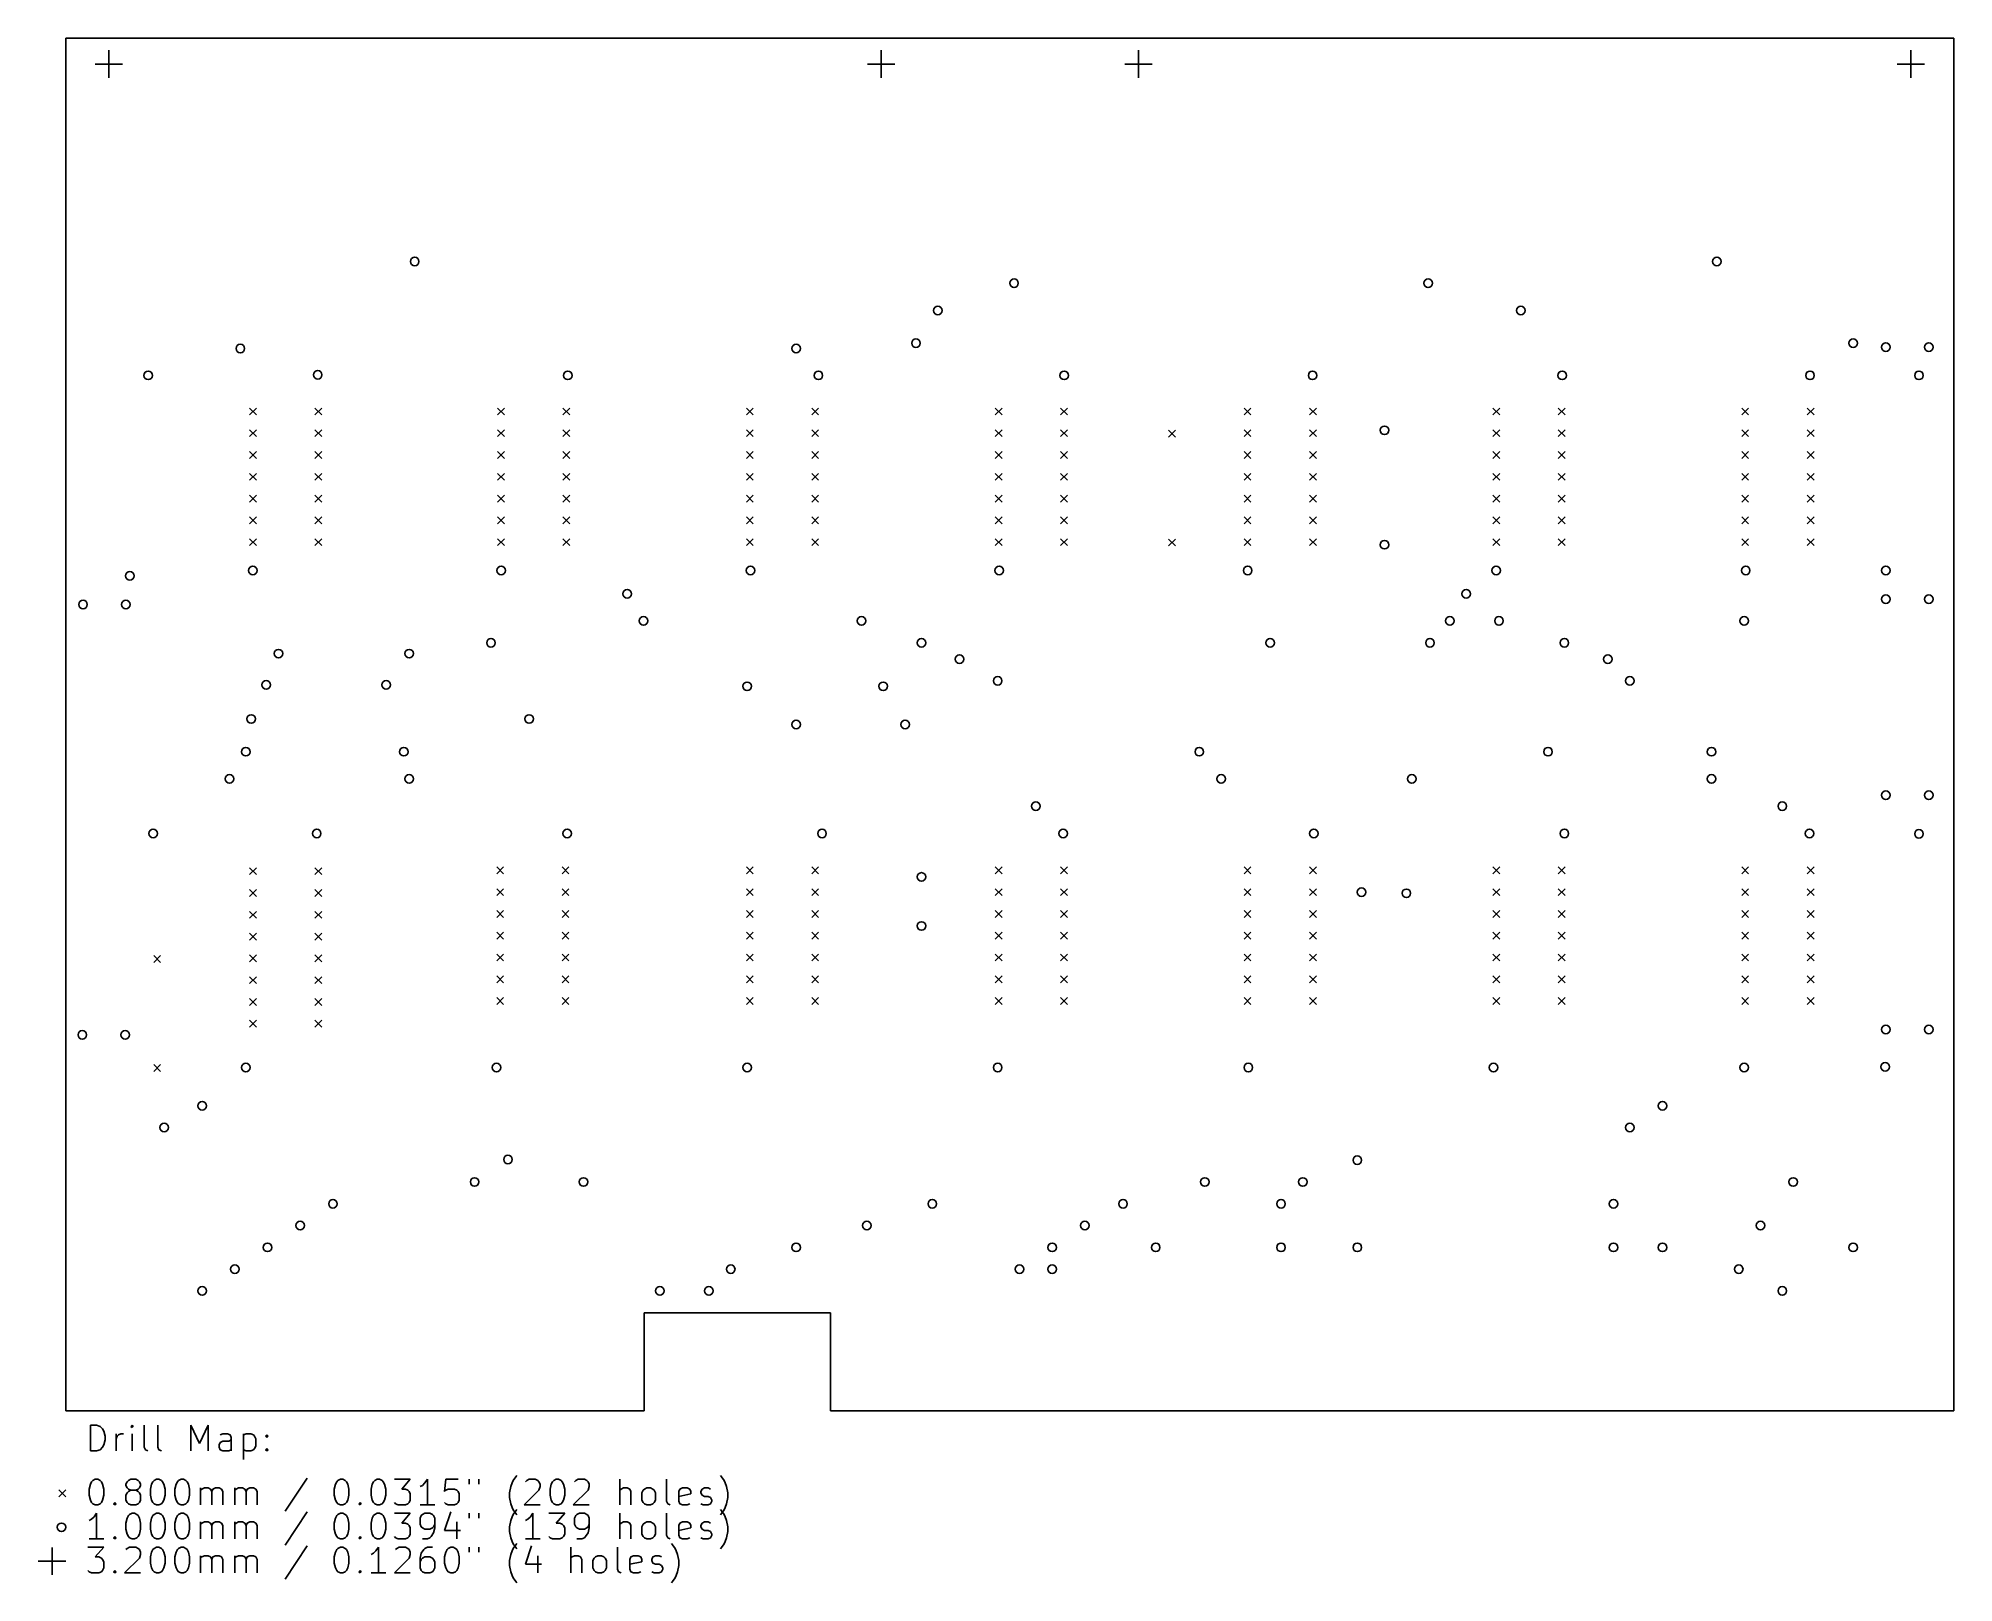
# Model space of a CAD drawing. Extents: x 1.84 to 10.63, y -10.63 to -3.54.
import ezdxf

# ---------------------------------------------------------------- set-up
doc = ezdxf.new("R2010")
doc.units = 0
doc.header["$MEASUREMENT"] = 0
doc.layers.add('BLACK', color=7, linetype='CONTINUOUS')

msp = doc.modelspace()

# ---------------------------------------------------------------- linework, layer by layer
at = {"layer": 'BLACK', "linetype": 'CONTINUOUS'}
for p, q in [((1.9685, -3.54331), (1.9685, -9.84252)), ((10.4331, -3.54331), (1.9685, -3.54331)), ((2.16535, -3.59843), (2.16535, -3.72441)), ((5.70866, -3.59843), (5.70866, -3.72441)), ((6.88976, -3.59843), (6.88976, -3.72441)), ((10.4331, -3.54331), (10.6299, -3.54331)), ((10.4331, -3.59843), (10.4331, -3.72441)), ((10.6299, -3.54331), (10.6299, -9.84252)), ((2.10236, -3.66142), (2.22835, -3.66142)), ((5.64567, -3.66142), (5.77165, -3.66142)), ((6.82677, -3.66142), (6.95276, -3.66142)), ((10.3701, -3.66142), (10.4961, -3.66142)), ((2.81102, -5.24016), (2.84252, -5.27165)), ((2.84252, -5.24016), (2.81102, -5.27165)), ((3.11102, -5.24016), (3.14252, -5.27165)), ((3.14252, -5.24016), (3.11102, -5.27165)), ((3.94882, -5.24016), (3.98031, -5.27165)), ((3.98031, -5.24016), (3.94882, -5.27165)), ((4.24882, -5.24016), (4.28031, -5.27165)), ((4.28031, -5.24016), (4.24882, -5.27165)), ((5.09055, -5.24016), (5.12205, -5.27165)), ((5.12205, -5.24016), (5.09055, -5.27165)), ((5.39055, -5.24016), (5.42205, -5.27165)), ((5.42205, -5.24016), (5.39055, -5.27165)), ((6.23228, -5.24016), (6.26378, -5.27165)), ((6.26378, -5.24016), (6.23228, -5.27165)), ((6.53228, -5.24016), (6.56378, -5.27165)), ((6.56378, -5.24016), (6.53228, -5.27165)), ((7.37402, -5.24016), (7.40551, -5.27165)), ((7.40551, -5.24016), (7.37402, -5.27165)), ((7.67402, -5.24016), (7.70551, -5.27165)), ((7.70551, -5.24016), (7.67402, -5.27165)), ((8.51575, -5.24016), (8.54724, -5.27165)), ((8.54724, -5.24016), (8.51575, -5.27165)), ((8.81575, -5.24016), (8.84724, -5.27165)), ((8.84724, -5.24016), (8.81575, -5.27165)), ((9.65748, -5.24016), (9.68898, -5.27165)), ((9.68898, -5.24016), (9.65748, -5.27165)), ((9.95748, -5.24016), (9.98898, -5.27165)), ((9.98898, -5.24016), (9.95748, -5.27165)), ((2.81102, -5.34016), (2.84252, -5.37165)), ((2.84252, -5.34016), (2.81102, -5.37165)), ((3.11102, -5.34016), (3.14252, -5.37165)), ((3.14252, -5.34016), (3.11102, -5.37165)), ((3.94882, -5.34016), (3.98031, -5.37165)), ((3.98031, -5.34016), (3.94882, -5.37165)), ((4.24882, -5.34016), (4.28031, -5.37165)), ((4.28031, -5.34016), (4.24882, -5.37165)), ((5.09055, -5.34016), (5.12205, -5.37165)), ((5.12205, -5.34016), (5.09055, -5.37165)), ((5.39055, -5.34016), (5.42205, -5.37165)), ((5.42205, -5.34016), (5.39055, -5.37165)), ((6.23228, -5.34016), (6.26378, -5.37165)), ((6.26378, -5.34016), (6.23228, -5.37165)), ((6.53228, -5.34016), (6.56378, -5.37165)), ((6.56378, -5.34016), (6.53228, -5.37165)), ((7.02776, -5.34177), (7.05925, -5.37327)), ((7.05925, -5.34177), (7.02776, -5.37327)), ((7.37402, -5.34016), (7.40551, -5.37165)), ((7.40551, -5.34016), (7.37402, -5.37165)), ((7.67402, -5.34016), (7.70551, -5.37165)), ((7.70551, -5.34016), (7.67402, -5.37165)), ((8.51575, -5.34016), (8.54724, -5.37165)), ((8.54724, -5.34016), (8.51575, -5.37165)), ((8.81575, -5.34016), (8.84724, -5.37165)), ((8.84724, -5.34016), (8.81575, -5.37165)), ((9.65748, -5.34016), (9.68898, -5.37165)), ((9.68898, -5.34016), (9.65748, -5.37165)), ((9.95748, -5.34016), (9.98898, -5.37165)), ((9.98898, -5.34016), (9.95748, -5.37165)), ((2.81102, -5.44016), (2.84252, -5.47165)), ((2.84252, -5.44016), (2.81102, -5.47165)), ((3.11102, -5.44016), (3.14252, -5.47165)), ((3.14252, -5.44016), (3.11102, -5.47165)), ((3.94882, -5.44016), (3.98031, -5.47165)), ((3.98031, -5.44016), (3.94882, -5.47165)), ((4.24882, -5.44016), (4.28031, -5.47165)), ((4.28031, -5.44016), (4.24882, -5.47165)), ((5.09055, -5.44016), (5.12205, -5.47165)), ((5.12205, -5.44016), (5.09055, -5.47165)), ((5.39055, -5.44016), (5.42205, -5.47165)), ((5.42205, -5.44016), (5.39055, -5.47165)), ((6.23228, -5.44016), (6.26378, -5.47165)), ((6.26378, -5.44016), (6.23228, -5.47165)), ((6.53228, -5.44016), (6.56378, -5.47165)), ((6.56378, -5.44016), (6.53228, -5.47165)), ((7.37402, -5.44016), (7.40551, -5.47165)), ((7.40551, -5.44016), (7.37402, -5.47165)), ((7.67402, -5.44016), (7.70551, -5.47165)), ((7.70551, -5.44016), (7.67402, -5.47165)), ((8.51575, -5.44016), (8.54724, -5.47165)), ((8.54724, -5.44016), (8.51575, -5.47165)), ((8.81575, -5.44016), (8.84724, -5.47165)), ((8.84724, -5.44016), (8.81575, -5.47165)), ((9.65748, -5.44016), (9.68898, -5.47165)), ((9.68898, -5.44016), (9.65748, -5.47165)), ((9.95748, -5.44016), (9.98898, -5.47165)), ((9.98898, -5.44016), (9.95748, -5.47165)), ((2.81102, -5.54016), (2.84252, -5.57165)), ((2.84252, -5.54016), (2.81102, -5.57165)), ((3.11102, -5.54016), (3.14252, -5.57165)), ((3.14252, -5.54016), (3.11102, -5.57165)), ((3.94882, -5.54016), (3.98031, -5.57165)), ((3.98031, -5.54016), (3.94882, -5.57165)), ((4.24882, -5.54016), (4.28031, -5.57165)), ((4.28031, -5.54016), (4.24882, -5.57165)), ((5.09055, -5.54016), (5.12205, -5.57165)), ((5.12205, -5.54016), (5.09055, -5.57165)), ((5.39055, -5.54016), (5.42205, -5.57165)), ((5.42205, -5.54016), (5.39055, -5.57165)), ((6.23228, -5.54016), (6.26378, -5.57165)), ((6.26378, -5.54016), (6.23228, -5.57165)), ((6.53228, -5.54016), (6.56378, -5.57165)), ((6.56378, -5.54016), (6.53228, -5.57165)), ((7.37402, -5.54016), (7.40551, -5.57165)), ((7.40551, -5.54016), (7.37402, -5.57165)), ((7.67402, -5.54016), (7.70551, -5.57165)), ((7.70551, -5.54016), (7.67402, -5.57165)), ((8.51575, -5.54016), (8.54724, -5.57165)), ((8.54724, -5.54016), (8.51575, -5.57165)), ((8.81575, -5.54016), (8.84724, -5.57165)), ((8.84724, -5.54016), (8.81575, -5.57165)), ((9.65748, -5.54016), (9.68898, -5.57165)), ((9.68898, -5.54016), (9.65748, -5.57165)), ((9.95748, -5.54016), (9.98898, -5.57165)), ((9.98898, -5.54016), (9.95748, -5.57165)), ((2.81102, -5.64016), (2.84252, -5.67165)), ((2.84252, -5.64016), (2.81102, -5.67165)), ((3.11102, -5.64016), (3.14252, -5.67165)), ((3.14252, -5.64016), (3.11102, -5.67165)), ((3.94882, -5.64016), (3.98031, -5.67165)), ((3.98031, -5.64016), (3.94882, -5.67165)), ((4.24882, -5.64016), (4.28031, -5.67165)), ((4.28031, -5.64016), (4.24882, -5.67165)), ((5.09055, -5.64016), (5.12205, -5.67165)), ((5.12205, -5.64016), (5.09055, -5.67165)), ((5.39055, -5.64016), (5.42205, -5.67165)), ((5.42205, -5.64016), (5.39055, -5.67165)), ((6.23228, -5.64016), (6.26378, -5.67165)), ((6.26378, -5.64016), (6.23228, -5.67165)), ((6.53228, -5.64016), (6.56378, -5.67165)), ((6.56378, -5.64016), (6.53228, -5.67165)), ((7.37402, -5.64016), (7.40551, -5.67165)), ((7.40551, -5.64016), (7.37402, -5.67165)), ((7.67402, -5.64016), (7.70551, -5.67165)), ((7.70551, -5.64016), (7.67402, -5.67165)), ((8.51575, -5.64016), (8.54724, -5.67165)), ((8.54724, -5.64016), (8.51575, -5.67165)), ((8.81575, -5.64016), (8.84724, -5.67165)), ((8.84724, -5.64016), (8.81575, -5.67165)), ((9.65748, -5.64016), (9.68898, -5.67165)), ((9.68898, -5.64016), (9.65748, -5.67165)), ((9.95748, -5.64016), (9.98898, -5.67165)), ((9.98898, -5.64016), (9.95748, -5.67165)), ((2.81102, -5.74016), (2.84252, -5.77165)), ((2.84252, -5.74016), (2.81102, -5.77165)), ((3.11102, -5.74016), (3.14252, -5.77165)), ((3.14252, -5.74016), (3.11102, -5.77165)), ((3.94882, -5.74016), (3.98031, -5.77165)), ((3.98031, -5.74016), (3.94882, -5.77165)), ((4.24882, -5.74016), (4.28031, -5.77165)), ((4.28031, -5.74016), (4.24882, -5.77165)), ((5.09055, -5.74016), (5.12205, -5.77165)), ((5.12205, -5.74016), (5.09055, -5.77165)), ((5.39055, -5.74016), (5.42205, -5.77165)), ((5.42205, -5.74016), (5.39055, -5.77165)), ((6.23228, -5.74016), (6.26378, -5.77165)), ((6.26378, -5.74016), (6.23228, -5.77165)), ((6.53228, -5.74016), (6.56378, -5.77165)), ((6.56378, -5.74016), (6.53228, -5.77165)), ((7.37402, -5.74016), (7.40551, -5.77165)), ((7.40551, -5.74016), (7.37402, -5.77165)), ((7.67402, -5.74016), (7.70551, -5.77165)), ((7.70551, -5.74016), (7.67402, -5.77165)), ((8.51575, -5.74016), (8.54724, -5.77165)), ((8.54724, -5.74016), (8.51575, -5.77165)), ((8.81575, -5.74016), (8.84724, -5.77165)), ((8.84724, -5.74016), (8.81575, -5.77165)), ((9.65748, -5.74016), (9.68898, -5.77165)), ((9.68898, -5.74016), (9.65748, -5.77165)), ((9.95748, -5.74016), (9.98898, -5.77165)), ((9.98898, -5.74016), (9.95748, -5.77165)), ((2.81102, -5.84016), (2.84252, -5.87165)), ((2.84252, -5.84016), (2.81102, -5.87165)), ((3.11102, -5.84016), (3.14252, -5.87165)), ((3.14252, -5.84016), (3.11102, -5.87165)), ((3.94882, -5.84016), (3.98031, -5.87165)), ((3.98031, -5.84016), (3.94882, -5.87165)), ((4.24882, -5.84016), (4.28031, -5.87165)), ((4.28031, -5.84016), (4.24882, -5.87165)), ((5.09055, -5.84016), (5.12205, -5.87165)), ((5.12205, -5.84016), (5.09055, -5.87165)), ((5.39055, -5.84016), (5.42205, -5.87165)), ((5.42205, -5.84016), (5.39055, -5.87165)), ((6.23228, -5.84016), (6.26378, -5.87165)), ((6.26378, -5.84016), (6.23228, -5.87165)), ((6.53228, -5.84016), (6.56378, -5.87165)), ((6.56378, -5.84016), (6.53228, -5.87165)), ((7.02776, -5.84177), (7.05925, -5.87327)), ((7.05925, -5.84177), (7.02776, -5.87327)), ((7.37402, -5.84016), (7.40551, -5.87165)), ((7.40551, -5.84016), (7.37402, -5.87165)), ((7.67402, -5.84016), (7.70551, -5.87165)), ((7.70551, -5.84016), (7.67402, -5.87165)), ((8.51575, -5.84016), (8.54724, -5.87165)), ((8.54724, -5.84016), (8.51575, -5.87165)), ((8.81575, -5.84016), (8.84724, -5.87165)), ((8.84724, -5.84016), (8.81575, -5.87165)), ((9.65748, -5.84016), (9.68898, -5.87165)), ((9.68898, -5.84016), (9.65748, -5.87165)), ((9.95748, -5.84016), (9.98898, -5.87165)), ((9.98898, -5.84016), (9.95748, -5.87165)), ((2.81102, -7.35039), (2.84252, -7.38189)), ((2.84252, -7.35039), (2.81102, -7.38189)), ((3.11102, -7.35039), (3.14252, -7.38189)), ((3.14252, -7.35039), (3.11102, -7.38189)), ((3.94488, -7.34646), (3.97638, -7.37795)), ((3.97638, -7.34646), (3.94488, -7.37795)), ((4.24488, -7.34646), (4.27638, -7.37795)), ((4.27638, -7.34646), (4.24488, -7.37795)), ((5.09055, -7.34646), (5.12205, -7.37795)), ((5.12205, -7.34646), (5.09055, -7.37795)), ((5.39055, -7.34646), (5.42205, -7.37795)), ((5.42205, -7.34646), (5.39055, -7.37795)), ((6.23228, -7.34646), (6.26378, -7.37795)), ((6.26378, -7.34646), (6.23228, -7.37795)), ((6.53228, -7.34646), (6.56378, -7.37795)), ((6.56378, -7.34646), (6.53228, -7.37795)), ((7.37402, -7.34646), (7.40551, -7.37795)), ((7.40551, -7.34646), (7.37402, -7.37795)), ((7.67402, -7.34646), (7.70551, -7.37795)), ((7.70551, -7.34646), (7.67402, -7.37795)), ((8.51575, -7.34646), (8.54724, -7.37795)), ((8.54724, -7.34646), (8.51575, -7.37795)), ((8.81575, -7.34646), (8.84724, -7.37795)), ((8.84724, -7.34646), (8.81575, -7.37795)), ((9.65748, -7.34646), (9.68898, -7.37795)), ((9.68898, -7.34646), (9.65748, -7.37795)), ((9.95748, -7.34646), (9.98898, -7.37795)), ((9.98898, -7.34646), (9.95748, -7.37795)), ((2.81102, -7.45039), (2.84252, -7.48189)), ((2.84252, -7.45039), (2.81102, -7.48189)), ((3.11102, -7.45039), (3.14252, -7.48189)), ((3.14252, -7.45039), (3.11102, -7.48189)), ((3.94488, -7.44646), (3.97638, -7.47795)), ((3.97638, -7.44646), (3.94488, -7.47795)), ((4.24488, -7.44646), (4.27638, -7.47795)), ((4.27638, -7.44646), (4.24488, -7.47795)), ((5.09055, -7.44646), (5.12205, -7.47795)), ((5.12205, -7.44646), (5.09055, -7.47795)), ((5.39055, -7.44646), (5.42205, -7.47795)), ((5.42205, -7.44646), (5.39055, -7.47795)), ((6.23228, -7.44646), (6.26378, -7.47795)), ((6.26378, -7.44646), (6.23228, -7.47795)), ((6.53228, -7.44646), (6.56378, -7.47795)), ((6.56378, -7.44646), (6.53228, -7.47795)), ((7.37402, -7.44646), (7.40551, -7.47795)), ((7.40551, -7.44646), (7.37402, -7.47795)), ((7.67402, -7.44646), (7.70551, -7.47795)), ((7.70551, -7.44646), (7.67402, -7.47795)), ((8.51575, -7.44646), (8.54724, -7.47795)), ((8.54724, -7.44646), (8.51575, -7.47795)), ((8.81575, -7.44646), (8.84724, -7.47795)), ((8.84724, -7.44646), (8.81575, -7.47795)), ((9.65748, -7.44646), (9.68898, -7.47795)), ((9.68898, -7.44646), (9.65748, -7.47795)), ((9.95748, -7.44646), (9.98898, -7.47795)), ((9.98898, -7.44646), (9.95748, -7.47795)), ((2.81102, -7.55039), (2.84252, -7.58189)), ((2.84252, -7.55039), (2.81102, -7.58189)), ((3.11102, -7.55039), (3.14252, -7.58189)), ((3.14252, -7.55039), (3.11102, -7.58189)), ((3.94488, -7.54646), (3.97638, -7.57795)), ((3.97638, -7.54646), (3.94488, -7.57795)), ((4.24488, -7.54646), (4.27638, -7.57795)), ((4.27638, -7.54646), (4.24488, -7.57795)), ((5.09055, -7.54646), (5.12205, -7.57795)), ((5.12205, -7.54646), (5.09055, -7.57795)), ((5.39055, -7.54646), (5.42205, -7.57795)), ((5.42205, -7.54646), (5.39055, -7.57795)), ((6.23228, -7.54646), (6.26378, -7.57795)), ((6.26378, -7.54646), (6.23228, -7.57795)), ((6.53228, -7.54646), (6.56378, -7.57795)), ((6.56378, -7.54646), (6.53228, -7.57795)), ((7.37402, -7.54646), (7.40551, -7.57795)), ((7.40551, -7.54646), (7.37402, -7.57795)), ((7.67402, -7.54646), (7.70551, -7.57795)), ((7.70551, -7.54646), (7.67402, -7.57795)), ((8.51575, -7.54646), (8.54724, -7.57795)), ((8.54724, -7.54646), (8.51575, -7.57795)), ((8.81575, -7.54646), (8.84724, -7.57795)), ((8.84724, -7.54646), (8.81575, -7.57795)), ((9.65748, -7.54646), (9.68898, -7.57795)), ((9.68898, -7.54646), (9.65748, -7.57795)), ((9.95748, -7.54646), (9.98898, -7.57795)), ((9.98898, -7.54646), (9.95748, -7.57795)), ((2.81102, -7.65039), (2.84252, -7.68189)), ((2.84252, -7.65039), (2.81102, -7.68189)), ((3.11102, -7.65039), (3.14252, -7.68189)), ((3.14252, -7.65039), (3.11102, -7.68189)), ((3.94488, -7.64646), (3.97638, -7.67795)), ((3.97638, -7.64646), (3.94488, -7.67795)), ((4.24488, -7.64646), (4.27638, -7.67795)), ((4.27638, -7.64646), (4.24488, -7.67795)), ((5.09055, -7.64646), (5.12205, -7.67795)), ((5.12205, -7.64646), (5.09055, -7.67795)), ((5.39055, -7.64646), (5.42205, -7.67795)), ((5.42205, -7.64646), (5.39055, -7.67795)), ((6.23228, -7.64646), (6.26378, -7.67795)), ((6.26378, -7.64646), (6.23228, -7.67795)), ((6.53228, -7.64646), (6.56378, -7.67795)), ((6.56378, -7.64646), (6.53228, -7.67795)), ((7.37402, -7.64646), (7.40551, -7.67795)), ((7.40551, -7.64646), (7.37402, -7.67795)), ((7.67402, -7.64646), (7.70551, -7.67795)), ((7.70551, -7.64646), (7.67402, -7.67795)), ((8.51575, -7.64646), (8.54724, -7.67795)), ((8.54724, -7.64646), (8.51575, -7.67795)), ((8.81575, -7.64646), (8.84724, -7.67795)), ((8.84724, -7.64646), (8.81575, -7.67795)), ((9.65748, -7.64646), (9.68898, -7.67795)), ((9.68898, -7.64646), (9.65748, -7.67795)), ((9.95748, -7.64646), (9.98898, -7.67795)), ((9.98898, -7.64646), (9.95748, -7.67795)), ((2.37113, -7.75362), (2.40263, -7.78512)), ((2.40263, -7.75362), (2.37113, -7.78512)), ((2.81102, -7.75039), (2.84252, -7.78189)), ((2.84252, -7.75039), (2.81102, -7.78189)), ((3.11102, -7.75039), (3.14252, -7.78189)), ((3.14252, -7.75039), (3.11102, -7.78189)), ((3.94488, -7.74646), (3.97638, -7.77795)), ((3.97638, -7.74646), (3.94488, -7.77795)), ((4.24488, -7.74646), (4.27638, -7.77795)), ((4.27638, -7.74646), (4.24488, -7.77795)), ((5.09055, -7.74646), (5.12205, -7.77795)), ((5.12205, -7.74646), (5.09055, -7.77795)), ((5.39055, -7.74646), (5.42205, -7.77795)), ((5.42205, -7.74646), (5.39055, -7.77795)), ((6.23228, -7.74646), (6.26378, -7.77795)), ((6.26378, -7.74646), (6.23228, -7.77795)), ((6.53228, -7.74646), (6.56378, -7.77795)), ((6.56378, -7.74646), (6.53228, -7.77795)), ((7.37402, -7.74646), (7.40551, -7.77795)), ((7.40551, -7.74646), (7.37402, -7.77795)), ((7.67402, -7.74646), (7.70551, -7.77795)), ((7.70551, -7.74646), (7.67402, -7.77795)), ((8.51575, -7.74646), (8.54724, -7.77795)), ((8.54724, -7.74646), (8.51575, -7.77795)), ((8.81575, -7.74646), (8.84724, -7.77795)), ((8.84724, -7.74646), (8.81575, -7.77795)), ((9.65748, -7.74646), (9.68898, -7.77795)), ((9.68898, -7.74646), (9.65748, -7.77795)), ((9.95748, -7.74646), (9.98898, -7.77795)), ((9.98898, -7.74646), (9.95748, -7.77795)), ((2.81102, -7.85039), (2.84252, -7.88189)), ((2.84252, -7.85039), (2.81102, -7.88189)), ((3.11102, -7.85039), (3.14252, -7.88189)), ((3.14252, -7.85039), (3.11102, -7.88189)), ((3.94488, -7.84646), (3.97638, -7.87795)), ((3.97638, -7.84646), (3.94488, -7.87795)), ((4.24488, -7.84646), (4.27638, -7.87795)), ((4.27638, -7.84646), (4.24488, -7.87795)), ((5.09055, -7.84646), (5.12205, -7.87795)), ((5.12205, -7.84646), (5.09055, -7.87795)), ((5.39055, -7.84646), (5.42205, -7.87795)), ((5.42205, -7.84646), (5.39055, -7.87795)), ((6.23228, -7.84646), (6.26378, -7.87795)), ((6.26378, -7.84646), (6.23228, -7.87795)), ((6.53228, -7.84646), (6.56378, -7.87795)), ((6.56378, -7.84646), (6.53228, -7.87795)), ((7.37402, -7.84646), (7.40551, -7.87795)), ((7.40551, -7.84646), (7.37402, -7.87795)), ((7.67402, -7.84646), (7.70551, -7.87795)), ((7.70551, -7.84646), (7.67402, -7.87795)), ((8.51575, -7.84646), (8.54724, -7.87795)), ((8.54724, -7.84646), (8.51575, -7.87795)), ((8.81575, -7.84646), (8.84724, -7.87795)), ((8.84724, -7.84646), (8.81575, -7.87795)), ((9.65748, -7.84646), (9.68898, -7.87795)), ((9.68898, -7.84646), (9.65748, -7.87795)), ((9.95748, -7.84646), (9.98898, -7.87795)), ((9.98898, -7.84646), (9.95748, -7.87795)), ((2.81102, -7.95039), (2.84252, -7.98189)), ((2.84252, -7.95039), (2.81102, -7.98189)), ((3.11102, -7.95039), (3.14252, -7.98189)), ((3.14252, -7.95039), (3.11102, -7.98189)), ((3.94488, -7.94646), (3.97638, -7.97795)), ((3.97638, -7.94646), (3.94488, -7.97795)), ((4.24488, -7.94646), (4.27638, -7.97795)), ((4.27638, -7.94646), (4.24488, -7.97795)), ((5.09055, -7.94646), (5.12205, -7.97795)), ((5.12205, -7.94646), (5.09055, -7.97795)), ((5.39055, -7.94646), (5.42205, -7.97795)), ((5.42205, -7.94646), (5.39055, -7.97795)), ((6.23228, -7.94646), (6.26378, -7.97795)), ((6.26378, -7.94646), (6.23228, -7.97795)), ((6.53228, -7.94646), (6.56378, -7.97795)), ((6.56378, -7.94646), (6.53228, -7.97795)), ((7.37402, -7.94646), (7.40551, -7.97795)), ((7.40551, -7.94646), (7.37402, -7.97795)), ((7.67402, -7.94646), (7.70551, -7.97795)), ((7.70551, -7.94646), (7.67402, -7.97795)), ((8.51575, -7.94646), (8.54724, -7.97795)), ((8.54724, -7.94646), (8.51575, -7.97795)), ((8.81575, -7.94646), (8.84724, -7.97795)), ((8.84724, -7.94646), (8.81575, -7.97795)), ((9.65748, -7.94646), (9.68898, -7.97795)), ((9.68898, -7.94646), (9.65748, -7.97795)), ((9.95748, -7.94646), (9.98898, -7.97795)), ((9.98898, -7.94646), (9.95748, -7.97795)), ((2.81102, -8.05039), (2.84252, -8.08189)), ((2.84252, -8.05039), (2.81102, -8.08189)), ((3.11102, -8.05039), (3.14252, -8.08189)), ((3.14252, -8.05039), (3.11102, -8.08189)), ((2.37113, -8.25362), (2.40263, -8.28512)), ((2.40263, -8.25362), (2.37113, -8.28512)), ((4.62205, -9.3937), (4.62205, -9.84252)), ((5.47638, -9.3937), (4.62205, -9.3937)), ((5.47638, -9.84252), (5.47638, -9.3937)), ((4.62205, -9.84252), (1.9685, -9.84252)), ((10.6299, -9.84252), (5.47638, -9.84252)), ((2.08029, -10.0269), (2.08029, -9.90875)), ((2.08029, -9.90875), (2.10841, -9.90875)), ((2.10841, -9.90875), (2.12528, -9.91437)), ((2.12528, -9.91437), (2.13653, -9.92562)), ((2.13653, -9.92562), (2.14215, -9.93687)), ((2.27151, -9.90875), (2.26589, -9.91437)), ((2.26589, -9.91437), (2.27151, -9.91999)), ((2.27714, -9.91437), (2.27151, -9.90875)), ((2.27151, -9.90875), (2.27151, -9.91999)), ((2.27151, -9.91999), (2.27714, -9.91437)), ((2.32776, -10.01), (2.32776, -9.90875)), ((2.38962, -10.01), (2.38962, -9.90875)), ((2.54148, -10.0269), (2.54148, -9.90875)), ((2.54148, -9.90875), (2.58085, -9.99311)), ((2.58085, -9.99311), (2.62022, -9.90875)), ((2.62022, -9.90875), (2.62022, -10.0269)), ((2.13653, -10.01), (2.12528, -10.0212)), ((2.14215, -9.99873), (2.13653, -10.01)), ((2.14215, -9.93687), (2.14778, -9.95936)), ((2.14778, -9.97624), (2.14215, -9.99873)), ((2.14778, -9.95936), (2.14778, -9.97624)), ((2.1984, -10.0269), (2.1984, -9.94812)), ((2.1984, -9.97061), (2.20402, -9.95936)), ((2.20402, -9.95936), (2.20965, -9.95374)), ((2.20965, -9.95374), (2.22089, -9.94812)), ((2.22089, -9.94812), (2.23214, -9.94812)), ((2.27151, -10.0269), (2.27151, -9.94812)), ((2.33338, -10.0212), (2.32776, -10.01)), ((2.39525, -10.0212), (2.38962, -10.01)), ((2.67084, -9.99873), (2.67646, -9.98749)), ((2.67084, -10.01), (2.67084, -9.99873)), ((2.67646, -10.0212), (2.67084, -10.01)), ((2.68771, -9.94812), (2.67646, -9.95374)), ((2.67646, -9.98749), (2.68771, -9.98186)), ((2.71021, -9.94812), (2.68771, -9.94812)), ((2.68771, -9.98186), (2.71583, -9.98186)), ((2.72146, -9.95374), (2.71021, -9.94812)), ((2.71583, -9.98186), (2.72708, -9.97624)), ((2.72708, -9.96499), (2.72146, -9.95374)), ((2.72708, -10.0269), (2.72708, -9.96499)), ((2.78332, -9.94812), (2.78332, -10.0662)), ((2.78332, -9.95374), (2.79457, -9.94812)), ((2.79457, -9.94812), (2.81707, -9.94812)), ((2.81707, -9.94812), (2.82832, -9.95374)), ((2.82832, -9.95374), (2.83394, -9.95936)), ((2.83394, -10.0156), (2.82832, -10.0212)), ((2.83394, -9.95936), (2.83957, -9.97061)), ((2.83957, -10.0044), (2.83394, -10.0156)), ((2.83957, -9.97061), (2.83957, -10.0044)), ((2.88456, -9.95936), (2.89019, -9.95374)), ((2.89019, -9.96499), (2.88456, -9.95936)), ((2.88456, -10.0212), (2.89019, -10.0156)), ((2.89019, -9.95374), (2.89581, -9.95936)), ((2.89019, -9.95374), (2.89019, -9.96499)), ((2.89581, -9.95936), (2.89019, -9.96499)), ((2.89019, -10.0156), (2.89581, -10.0212)), ((2.89019, -10.0156), (2.89019, -10.0269)), ((2.10841, -10.0269), (2.08029, -10.0269)), ((2.12528, -10.0212), (2.10841, -10.0269)), ((2.34463, -10.0269), (2.33338, -10.0212)), ((2.4065, -10.0269), (2.39525, -10.0212)), ((2.68771, -10.0269), (2.67646, -10.0212)), ((2.71583, -10.0269), (2.68771, -10.0269)), ((2.72708, -10.0212), (2.71583, -10.0269)), ((2.79457, -10.0269), (2.78332, -10.0212)), ((2.81707, -10.0269), (2.79457, -10.0269)), ((2.82832, -10.0212), (2.81707, -10.0269)), ((2.89019, -10.0269), (2.88456, -10.0212)), ((2.89581, -10.0212), (2.89019, -10.0269)), ((2.07466, -10.2018), (2.08029, -10.1793)), ((2.08029, -10.1793), (2.08591, -10.168)), ((2.08591, -10.168), (2.09154, -10.1624)), ((2.09154, -10.1624), (2.10278, -10.1568)), ((2.10278, -10.1568), (2.11403, -10.1568)), ((2.11403, -10.1568), (2.12528, -10.1624)), ((2.12528, -10.1624), (2.13091, -10.168)), ((2.13091, -10.168), (2.13653, -10.1793)), ((2.13653, -10.1793), (2.14215, -10.2018)), ((2.24339, -10.1793), (2.24902, -10.168)), ((2.24339, -10.1849), (2.24339, -10.1793)), ((2.24902, -10.1961), (2.24339, -10.1849)), ((2.24902, -10.168), (2.25464, -10.1624)), ((2.25464, -10.1624), (2.26589, -10.1568)), ((2.26589, -10.1568), (2.28839, -10.1568)), ((2.28839, -10.1568), (2.29963, -10.1624)), ((2.29963, -10.1624), (2.30526, -10.168)), ((2.30526, -10.168), (2.31088, -10.1793)), ((2.31088, -10.1849), (2.30526, -10.1961)), ((2.31088, -10.1793), (2.31088, -10.1849)), ((2.35588, -10.2018), (2.3615, -10.1793)), ((2.3615, -10.1793), (2.36713, -10.168)), ((2.36713, -10.168), (2.37275, -10.1624)), ((2.37275, -10.1624), (2.384, -10.1568)), ((2.384, -10.1568), (2.39525, -10.1568)), ((2.39525, -10.1568), (2.4065, -10.1624)), ((2.4065, -10.1624), (2.41212, -10.168)), ((2.41212, -10.168), (2.41774, -10.1793)), ((2.41774, -10.1793), (2.42337, -10.2018)), ((2.46836, -10.2018), (2.47399, -10.1793)), ((2.47399, -10.1793), (2.47961, -10.168)), ((2.47961, -10.168), (2.48524, -10.1624)), ((2.48524, -10.1624), (2.49648, -10.1568)), ((2.49648, -10.1568), (2.50773, -10.1568)), ((2.50773, -10.1568), (2.51898, -10.1624)), ((2.51898, -10.1624), (2.52461, -10.168)), ((2.52461, -10.168), (2.53023, -10.1793)), ((2.53023, -10.1793), (2.53585, -10.2018)), ((3.07579, -10.1512), (2.97455, -10.303)), ((3.19952, -10.2018), (3.20515, -10.1793)), ((3.20515, -10.1793), (3.21077, -10.168)), ((3.21077, -10.168), (3.21639, -10.1624)), ((3.21639, -10.1624), (3.22764, -10.1568)), ((3.22764, -10.1568), (3.23889, -10.1568)), ((3.23889, -10.1568), (3.25014, -10.1624)), ((3.25014, -10.1624), (3.25576, -10.168)), ((3.25576, -10.168), (3.26139, -10.1793)), ((3.26139, -10.1793), (3.26701, -10.2018)), ((3.36825, -10.2018), (3.37388, -10.1793)), ((3.37388, -10.1793), (3.3795, -10.168)), ((3.3795, -10.168), (3.38512, -10.1624)), ((3.38512, -10.1624), (3.39637, -10.1568)), ((3.39637, -10.1568), (3.40762, -10.1568)), ((3.40762, -10.1568), (3.41887, -10.1624)), ((3.41887, -10.1624), (3.42449, -10.168)), ((3.42449, -10.168), (3.43012, -10.1793)), ((3.43012, -10.1793), (3.43574, -10.2018)), ((3.47511, -10.1568), (3.54823, -10.1568)), ((3.54823, -10.1568), (3.50886, -10.2018)), ((3.60447, -10.1849), (3.59322, -10.1905)), ((3.61572, -10.1737), (3.60447, -10.1849)), ((3.62697, -10.1568), (3.61572, -10.1737)), ((3.62697, -10.2749), (3.62697, -10.1568)), ((3.71133, -10.1568), (3.70571, -10.213)), ((3.76758, -10.1568), (3.71133, -10.1568)), ((3.81819, -10.1568), (3.81819, -10.1793)), ((3.86319, -10.1568), (3.86319, -10.1793)), ((4.0038, -10.2186), (4.00942, -10.1905)), ((4.00942, -10.1905), (4.01504, -10.1737)), ((4.01504, -10.1737), (4.02067, -10.1624)), ((4.02067, -10.1624), (4.03192, -10.1455)), ((4.03192, -10.1455), (4.03754, -10.1399)), ((4.07691, -10.168), (4.08254, -10.1624)), ((4.08254, -10.1624), (4.09379, -10.1568)), ((4.09379, -10.1568), (4.12191, -10.1568)), ((4.12191, -10.1568), (4.13316, -10.1624)), ((4.13316, -10.1624), (4.13878, -10.168)), ((4.13878, -10.168), (4.1444, -10.1793)), ((4.1444, -10.1905), (4.13878, -10.2074)), ((4.1444, -10.1793), (4.1444, -10.1905)), ((4.1894, -10.2018), (4.19502, -10.1793)), ((4.19502, -10.1793), (4.20065, -10.168)), ((4.20065, -10.168), (4.20627, -10.1624)), ((4.20627, -10.1624), (4.21752, -10.1568)), ((4.21752, -10.1568), (4.22877, -10.1568)), ((4.22877, -10.1568), (4.24002, -10.1624)), ((4.24002, -10.1624), (4.24564, -10.168)), ((4.24564, -10.168), (4.25127, -10.1793)), ((4.25127, -10.1793), (4.25689, -10.2018)), ((4.30188, -10.168), (4.30751, -10.1624)), ((4.30751, -10.1624), (4.31876, -10.1568)), ((4.31876, -10.1568), (4.34688, -10.1568)), ((4.34688, -10.1568), (4.35813, -10.1624)), ((4.35813, -10.1624), (4.36375, -10.168)), ((4.36375, -10.168), (4.36938, -10.1793)), ((4.36938, -10.1905), (4.36375, -10.2074)), ((4.36938, -10.1793), (4.36938, -10.1905)), ((4.50998, -10.2749), (4.50998, -10.1568)), ((4.72371, -10.258), (4.72371, -10.1568)), ((4.9768, -10.1455), (4.97118, -10.1399)), ((4.98805, -10.1624), (4.9768, -10.1455)), ((4.99367, -10.1737), (4.98805, -10.1624)), ((4.9993, -10.1905), (4.99367, -10.1737)), ((5.00492, -10.2186), (4.9993, -10.1905)), ((1.93602, -10.2057), (1.96752, -10.2372)), ((1.96752, -10.2057), (1.93602, -10.2372)), ((2.07466, -10.2299), (2.07466, -10.2018)), ((2.08029, -10.2524), (2.07466, -10.2299)), ((2.08591, -10.2636), (2.08029, -10.2524)), ((2.09154, -10.2693), (2.08591, -10.2636)), ((2.10278, -10.2749), (2.09154, -10.2693)), ((2.11403, -10.2749), (2.10278, -10.2749)), ((2.12528, -10.2693), (2.11403, -10.2749)), ((2.13091, -10.2636), (2.12528, -10.2693)), ((2.13653, -10.2524), (2.13091, -10.2636)), ((2.14215, -10.2299), (2.13653, -10.2524)), ((2.14215, -10.2018), (2.14215, -10.2299)), ((2.18715, -10.2693), (2.19277, -10.2636)), ((2.19277, -10.2749), (2.18715, -10.2693)), ((2.19277, -10.2636), (2.1984, -10.2693)), ((2.19277, -10.2636), (2.19277, -10.2749)), ((2.1984, -10.2693), (2.19277, -10.2749)), ((2.24902, -10.2186), (2.24339, -10.2299)), ((2.24339, -10.2299), (2.24339, -10.2524)), ((2.24339, -10.2524), (2.24902, -10.2636)), ((2.25464, -10.2018), (2.24902, -10.1961)), ((2.25464, -10.213), (2.24902, -10.2186)), ((2.24902, -10.2636), (2.25464, -10.2693)), ((2.26589, -10.2074), (2.25464, -10.2018)), ((2.26589, -10.2074), (2.25464, -10.213)), ((2.25464, -10.2693), (2.26589, -10.2749)), ((2.28839, -10.2074), (2.26589, -10.2074)), ((2.26589, -10.2749), (2.28839, -10.2749)), ((2.29963, -10.2018), (2.28839, -10.2074)), ((2.29963, -10.213), (2.28839, -10.2074)), ((2.28839, -10.2749), (2.29963, -10.2693)), ((2.30526, -10.1961), (2.29963, -10.2018)), ((2.30526, -10.2186), (2.29963, -10.213)), ((2.29963, -10.2693), (2.30526, -10.2636)), ((2.31088, -10.2299), (2.30526, -10.2186)), ((2.30526, -10.2636), (2.31088, -10.2524)), ((2.31088, -10.2524), (2.31088, -10.2299)), ((2.35588, -10.2299), (2.35588, -10.2018)), ((2.3615, -10.2524), (2.35588, -10.2299)), ((2.36713, -10.2636), (2.3615, -10.2524)), ((2.37275, -10.2693), (2.36713, -10.2636)), ((2.384, -10.2749), (2.37275, -10.2693)), ((2.39525, -10.2749), (2.384, -10.2749)), ((2.4065, -10.2693), (2.39525, -10.2749)), ((2.41212, -10.2636), (2.4065, -10.2693)), ((2.41774, -10.2524), (2.41212, -10.2636)), ((2.42337, -10.2299), (2.41774, -10.2524)), ((2.42337, -10.2018), (2.42337, -10.2299)), ((2.46836, -10.2299), (2.46836, -10.2018)), ((2.47399, -10.2524), (2.46836, -10.2299)), ((2.47961, -10.2636), (2.47399, -10.2524)), ((2.48524, -10.2693), (2.47961, -10.2636)), ((2.49648, -10.2749), (2.48524, -10.2693)), ((2.50773, -10.2749), (2.49648, -10.2749)), ((2.51898, -10.2693), (2.50773, -10.2749)), ((2.52461, -10.2636), (2.51898, -10.2693)), ((2.53023, -10.2524), (2.52461, -10.2636)), ((2.53585, -10.2299), (2.53023, -10.2524)), ((2.53585, -10.2018), (2.53585, -10.2299)), ((2.58647, -10.2749), (2.58647, -10.1961)), ((2.58647, -10.2074), (2.5921, -10.2018)), ((2.5921, -10.2018), (2.60335, -10.1961)), ((2.60335, -10.1961), (2.62022, -10.1961)), ((2.62022, -10.1961), (2.63147, -10.2018)), ((2.63147, -10.2018), (2.63709, -10.213)), ((2.63709, -10.213), (2.64272, -10.2018)), ((2.63709, -10.213), (2.63709, -10.2749)), ((2.64272, -10.2018), (2.65397, -10.1961)), ((2.65397, -10.1961), (2.67084, -10.1961)), ((2.67084, -10.1961), (2.68209, -10.2018)), ((2.68209, -10.2018), (2.68771, -10.213)), ((2.68771, -10.213), (2.68771, -10.2749)), ((2.74395, -10.2749), (2.74395, -10.1961)), ((2.74395, -10.2074), (2.74958, -10.2018)), ((2.74958, -10.2018), (2.76083, -10.1961)), ((2.76083, -10.1961), (2.7777, -10.1961)), ((2.7777, -10.1961), (2.78895, -10.2018)), ((2.78895, -10.2018), (2.79457, -10.213)), ((2.79457, -10.213), (2.8002, -10.2018)), ((2.79457, -10.213), (2.79457, -10.2749)), ((2.8002, -10.2018), (2.81145, -10.1961)), ((2.81145, -10.1961), (2.82832, -10.1961)), ((2.82832, -10.1961), (2.83957, -10.2018)), ((2.83957, -10.2018), (2.84519, -10.213)), ((2.84519, -10.213), (2.84519, -10.2749)), ((3.19952, -10.2299), (3.19952, -10.2018)), ((3.20515, -10.2524), (3.19952, -10.2299)), ((3.21077, -10.2636), (3.20515, -10.2524)), ((3.21639, -10.2693), (3.21077, -10.2636)), ((3.22764, -10.2749), (3.21639, -10.2693)), ((3.23889, -10.2749), (3.22764, -10.2749)), ((3.25014, -10.2693), (3.23889, -10.2749)), ((3.25576, -10.2636), (3.25014, -10.2693)), ((3.26139, -10.2524), (3.25576, -10.2636)), ((3.26701, -10.2299), (3.26139, -10.2524)), ((3.26701, -10.2018), (3.26701, -10.2299)), ((3.31201, -10.2693), (3.31763, -10.2636)), ((3.31763, -10.2749), (3.31201, -10.2693)), ((3.31763, -10.2636), (3.32326, -10.2693)), ((3.31763, -10.2636), (3.31763, -10.2749)), ((3.32326, -10.2693), (3.31763, -10.2749)), ((3.36825, -10.2299), (3.36825, -10.2018)), ((3.37388, -10.2524), (3.36825, -10.2299)), ((3.3795, -10.2636), (3.37388, -10.2524)), ((3.38512, -10.2693), (3.3795, -10.2636)), ((3.39637, -10.2749), (3.38512, -10.2693)), ((3.40762, -10.2749), (3.39637, -10.2749)), ((3.41887, -10.2693), (3.40762, -10.2749)), ((3.42449, -10.2636), (3.41887, -10.2693)), ((3.43012, -10.2524), (3.42449, -10.2636)), ((3.43574, -10.2299), (3.43012, -10.2524)), ((3.43574, -10.2018), (3.43574, -10.2299)), ((3.48074, -10.2693), (3.47511, -10.2636)), ((3.49199, -10.2749), (3.48074, -10.2693)), ((3.52573, -10.2749), (3.49199, -10.2749)), ((3.50886, -10.2018), (3.52573, -10.2018)), ((3.52573, -10.2018), (3.53698, -10.2074)), ((3.53698, -10.2693), (3.52573, -10.2749)), ((3.53698, -10.2074), (3.5426, -10.213)), ((3.5426, -10.2636), (3.53698, -10.2693)), ((3.5426, -10.213), (3.54823, -10.2243)), ((3.54823, -10.2524), (3.5426, -10.2636)), ((3.54823, -10.2243), (3.54823, -10.2524)), ((3.66071, -10.2749), (3.59322, -10.2749)), ((3.70571, -10.213), (3.71133, -10.2074)), ((3.71133, -10.2693), (3.70571, -10.2636)), ((3.71133, -10.2074), (3.72258, -10.2018)), ((3.72258, -10.2749), (3.71133, -10.2693)), ((3.72258, -10.2018), (3.7507, -10.2018)), ((3.7507, -10.2749), (3.72258, -10.2749)), ((3.7507, -10.2018), (3.76195, -10.2074)), ((3.76195, -10.2693), (3.7507, -10.2749)), ((3.76195, -10.2074), (3.76758, -10.213)), ((3.76758, -10.2636), (3.76195, -10.2693)), ((3.76758, -10.213), (3.7732, -10.2243)), ((3.7732, -10.2524), (3.76758, -10.2636)), ((3.7732, -10.2243), (3.7732, -10.2524)), ((4.0038, -10.2411), (4.0038, -10.2186)), ((4.00942, -10.2693), (4.0038, -10.2411)), ((4.01504, -10.2861), (4.00942, -10.2693)), ((4.13878, -10.2074), (4.07129, -10.2749)), ((4.07129, -10.2749), (4.1444, -10.2749)), ((4.1894, -10.2299), (4.1894, -10.2018)), ((4.19502, -10.2524), (4.1894, -10.2299)), ((4.20065, -10.2636), (4.19502, -10.2524)), ((4.20627, -10.2693), (4.20065, -10.2636)), ((4.21752, -10.2749), (4.20627, -10.2693)), ((4.22877, -10.2749), (4.21752, -10.2749)), ((4.24002, -10.2693), (4.22877, -10.2749)), ((4.24564, -10.2636), (4.24002, -10.2693)), ((4.25127, -10.2524), (4.24564, -10.2636)), ((4.25689, -10.2299), (4.25127, -10.2524)), ((4.25689, -10.2018), (4.25689, -10.2299)), ((4.36375, -10.2074), (4.29626, -10.2749)), ((4.29626, -10.2749), (4.36938, -10.2749)), ((4.51561, -10.2018), (4.50998, -10.2074)), ((4.52686, -10.1961), (4.51561, -10.2018)), ((4.54373, -10.1961), (4.52686, -10.1961)), ((4.55498, -10.2018), (4.54373, -10.1961)), ((4.5606, -10.213), (4.55498, -10.2018)), ((4.5606, -10.2749), (4.5606, -10.213)), ((4.61122, -10.2186), (4.61684, -10.2074)), ((4.61122, -10.2524), (4.61122, -10.2186)), ((4.61684, -10.2636), (4.61122, -10.2524)), ((4.61684, -10.2074), (4.62247, -10.2018)), ((4.62247, -10.2693), (4.61684, -10.2636)), ((4.62247, -10.2018), (4.63372, -10.1961)), ((4.63372, -10.2749), (4.62247, -10.2693)), ((4.63372, -10.1961), (4.65059, -10.1961)), ((4.65059, -10.2749), (4.63372, -10.2749)), ((4.65059, -10.1961), (4.66184, -10.2018)), ((4.66184, -10.2693), (4.65059, -10.2749)), ((4.66184, -10.2018), (4.66746, -10.2074)), ((4.66746, -10.2636), (4.66184, -10.2693)), ((4.66746, -10.2074), (4.67309, -10.2186)), ((4.67309, -10.2524), (4.66746, -10.2636)), ((4.67309, -10.2186), (4.67309, -10.2524)), ((4.72933, -10.2693), (4.72371, -10.258)), ((4.74058, -10.2749), (4.72933, -10.2693)), ((4.77995, -10.213), (4.78557, -10.2018)), ((4.77995, -10.258), (4.77995, -10.213)), ((4.83619, -10.2243), (4.77995, -10.2355)), ((4.78557, -10.2693), (4.77995, -10.258)), ((4.78557, -10.2018), (4.79682, -10.1961)), ((4.79682, -10.2749), (4.78557, -10.2693)), ((4.79682, -10.1961), (4.81932, -10.1961)), ((4.81932, -10.2749), (4.79682, -10.2749)), ((4.81932, -10.1961), (4.83057, -10.2018)), ((4.83057, -10.2693), (4.81932, -10.2749)), ((4.83057, -10.2018), (4.83619, -10.213)), ((4.83619, -10.213), (4.83619, -10.2243)), ((4.88119, -10.213), (4.88681, -10.2018)), ((4.88119, -10.2186), (4.88119, -10.213)), ((4.88681, -10.2299), (4.88119, -10.2186)), ((4.88119, -10.2693), (4.89244, -10.2749)), ((4.88681, -10.2018), (4.89806, -10.1961)), ((4.89806, -10.2355), (4.88681, -10.2299)), ((4.89244, -10.2749), (4.91493, -10.2749)), ((4.89806, -10.1961), (4.91493, -10.1961)), ((4.91493, -10.2355), (4.89806, -10.2355)), ((4.91493, -10.1961), (4.92618, -10.2018)), ((4.92618, -10.2411), (4.91493, -10.2355)), ((4.91493, -10.2749), (4.92618, -10.2693)), ((4.93181, -10.2524), (4.92618, -10.2411)), ((4.92618, -10.2693), (4.93181, -10.258)), ((4.93181, -10.258), (4.93181, -10.2524)), ((4.99367, -10.2861), (4.9993, -10.2693)), ((4.9993, -10.2693), (5.00492, -10.2411)), ((5.00492, -10.2411), (5.00492, -10.2186)), ((2.08591, -10.3408), (2.07466, -10.3464)), ((2.09716, -10.3296), (2.08591, -10.3408)), ((2.10841, -10.3127), (2.09716, -10.3296)), ((2.10841, -10.4308), (2.10841, -10.3127)), ((2.24339, -10.3577), (2.24902, -10.3352)), ((2.24339, -10.3858), (2.24339, -10.3577)), ((2.24902, -10.3352), (2.25464, -10.3239)), ((2.25464, -10.3239), (2.26026, -10.3183)), ((2.26026, -10.3183), (2.27151, -10.3127)), ((2.27151, -10.3127), (2.28276, -10.3127)), ((2.28276, -10.3127), (2.29401, -10.3183)), ((2.29401, -10.3183), (2.29963, -10.3239)), ((2.29963, -10.3239), (2.30526, -10.3352)), ((2.30526, -10.3352), (2.31088, -10.3577)), ((2.31088, -10.3577), (2.31088, -10.3858)), ((2.35588, -10.3577), (2.3615, -10.3352)), ((2.35588, -10.3858), (2.35588, -10.3577)), ((2.3615, -10.3352), (2.36713, -10.3239)), ((2.36713, -10.3239), (2.37275, -10.3183)), ((2.37275, -10.3183), (2.384, -10.3127)), ((2.384, -10.3127), (2.39525, -10.3127)), ((2.39525, -10.3127), (2.4065, -10.3183)), ((2.4065, -10.3183), (2.41212, -10.3239)), ((2.41212, -10.3239), (2.41774, -10.3352)), ((2.41774, -10.3352), (2.42337, -10.3577)), ((2.42337, -10.3577), (2.42337, -10.3858)), ((2.46836, -10.3577), (2.47399, -10.3352)), ((2.46836, -10.3858), (2.46836, -10.3577)), ((2.47399, -10.3352), (2.47961, -10.3239)), ((2.47961, -10.3239), (2.48524, -10.3183)), ((2.48524, -10.3183), (2.49648, -10.3127)), ((2.49648, -10.3127), (2.50773, -10.3127)), ((2.50773, -10.3127), (2.51898, -10.3183)), ((2.51898, -10.3183), (2.52461, -10.3239)), ((2.52461, -10.3239), (2.53023, -10.3352)), ((2.53023, -10.3352), (2.53585, -10.3577)), ((2.53585, -10.3577), (2.53585, -10.3858)), ((2.58647, -10.4308), (2.58647, -10.3521)), ((2.58647, -10.3633), (2.5921, -10.3577)), ((2.5921, -10.3577), (2.60335, -10.3521)), ((2.60335, -10.3521), (2.62022, -10.3521)), ((2.62022, -10.3521), (2.63147, -10.3577)), ((2.63147, -10.3577), (2.63709, -10.3689)), ((2.63709, -10.3689), (2.64272, -10.3577)), ((2.63709, -10.3689), (2.63709, -10.4308)), ((2.64272, -10.3577), (2.65397, -10.3521)), ((2.65397, -10.3521), (2.67084, -10.3521)), ((2.67084, -10.3521), (2.68209, -10.3577)), ((2.68209, -10.3577), (2.68771, -10.3689)), ((2.68771, -10.3689), (2.68771, -10.4308)), ((2.74395, -10.4308), (2.74395, -10.3521)), ((2.74395, -10.3633), (2.74958, -10.3577)), ((2.74958, -10.3577), (2.76083, -10.3521)), ((2.76083, -10.3521), (2.7777, -10.3521)), ((2.7777, -10.3521), (2.78895, -10.3577)), ((2.78895, -10.3577), (2.79457, -10.3689)), ((2.79457, -10.3689), (2.8002, -10.3577)), ((2.79457, -10.3689), (2.79457, -10.4308)), ((2.8002, -10.3577), (2.81145, -10.3521)), ((2.81145, -10.3521), (2.82832, -10.3521)), ((2.82832, -10.3521), (2.83957, -10.3577)), ((2.83957, -10.3577), (2.84519, -10.3689)), ((2.84519, -10.3689), (2.84519, -10.4308)), ((3.07579, -10.3071), (2.97455, -10.4589)), ((3.19952, -10.3577), (3.20515, -10.3352)), ((3.19952, -10.3858), (3.19952, -10.3577)), ((3.20515, -10.3352), (3.21077, -10.3239)), ((3.21077, -10.3239), (3.21639, -10.3183)), ((3.21639, -10.3183), (3.22764, -10.3127)), ((3.22764, -10.3127), (3.23889, -10.3127)), ((3.23889, -10.3127), (3.25014, -10.3183)), ((3.25014, -10.3183), (3.25576, -10.3239)), ((3.25576, -10.3239), (3.26139, -10.3352)), ((3.26139, -10.3352), (3.26701, -10.3577)), ((3.26701, -10.3577), (3.26701, -10.3858)), ((3.36825, -10.3577), (3.37388, -10.3352)), ((3.36825, -10.3858), (3.36825, -10.3577)), ((3.37388, -10.3352), (3.3795, -10.3239)), ((3.3795, -10.3239), (3.38512, -10.3183)), ((3.38512, -10.3183), (3.39637, -10.3127)), ((3.39637, -10.3127), (3.40762, -10.3127)), ((3.40762, -10.3127), (3.41887, -10.3183)), ((3.41887, -10.3183), (3.42449, -10.3239)), ((3.42449, -10.3239), (3.43012, -10.3352)), ((3.43012, -10.3352), (3.43574, -10.3577)), ((3.43574, -10.3577), (3.43574, -10.3858)), ((3.47511, -10.3127), (3.54823, -10.3127)), ((3.54823, -10.3127), (3.50886, -10.3577)), ((3.50886, -10.3577), (3.52573, -10.3577)), ((3.52573, -10.3577), (3.53698, -10.3633)), ((3.53698, -10.3633), (3.5426, -10.3689)), ((3.5426, -10.3689), (3.54823, -10.3802)), ((3.59885, -10.3239), (3.59322, -10.3352)), ((3.59322, -10.3352), (3.59322, -10.3633)), ((3.59322, -10.3633), (3.59885, -10.3746)), ((3.60447, -10.3183), (3.59885, -10.3239)), ((3.61572, -10.3127), (3.60447, -10.3183)), ((3.63822, -10.3127), (3.61572, -10.3127)), ((3.64947, -10.3183), (3.63822, -10.3127)), ((3.65509, -10.3239), (3.64947, -10.3183)), ((3.66071, -10.3352), (3.65509, -10.3239)), ((3.65509, -10.3746), (3.66071, -10.3633)), ((3.66071, -10.3802), (3.66071, -10.3352)), ((3.73383, -10.3071), (3.70571, -10.3914)), ((3.76195, -10.3521), (3.76195, -10.4308)), ((3.81819, -10.3127), (3.81819, -10.3352)), ((3.86319, -10.3127), (3.86319, -10.3352)), ((4.0038, -10.3746), (4.00942, -10.3464)), ((4.00942, -10.3464), (4.01504, -10.3296)), ((4.02067, -10.2974), (4.01504, -10.2861)), ((4.01504, -10.3296), (4.02067, -10.3183)), ((4.03192, -10.3143), (4.02067, -10.2974)), ((4.02067, -10.3183), (4.03192, -10.3014)), ((4.03192, -10.3014), (4.03754, -10.2958)), ((4.03754, -10.3199), (4.03192, -10.3143)), ((4.08816, -10.3408), (4.07691, -10.3464)), ((4.09941, -10.3296), (4.08816, -10.3408)), ((4.11066, -10.3127), (4.09941, -10.3296)), ((4.11066, -10.4308), (4.11066, -10.3127)), ((4.18377, -10.3127), (4.25689, -10.3127)), ((4.25689, -10.3127), (4.21752, -10.3577)), ((4.21752, -10.3577), (4.23439, -10.3577)), ((4.23439, -10.3577), (4.24564, -10.3633)), ((4.24564, -10.3633), (4.25127, -10.3689)), ((4.25127, -10.3689), (4.25689, -10.3802)), ((4.30751, -10.3239), (4.30188, -10.3352)), ((4.30188, -10.3352), (4.30188, -10.3633)), ((4.30188, -10.3633), (4.30751, -10.3746)), ((4.31313, -10.3183), (4.30751, -10.3239)), ((4.32438, -10.3127), (4.31313, -10.3183)), ((4.34688, -10.3127), (4.32438, -10.3127)), ((4.35813, -10.3183), (4.34688, -10.3127)), ((4.36375, -10.3239), (4.35813, -10.3183)), ((4.36938, -10.3352), (4.36375, -10.3239)), ((4.36375, -10.3746), (4.36938, -10.3633)), ((4.36938, -10.3802), (4.36938, -10.3352)), ((4.50998, -10.4308), (4.50998, -10.3127)), ((4.51561, -10.3577), (4.50998, -10.3633)), ((4.52686, -10.3521), (4.51561, -10.3577)), ((4.54373, -10.3521), (4.52686, -10.3521)), ((4.55498, -10.3577), (4.54373, -10.3521)), ((4.5606, -10.3689), (4.55498, -10.3577)), ((4.5606, -10.4308), (4.5606, -10.3689)), ((4.61122, -10.3746), (4.61684, -10.3633)), ((4.61684, -10.3633), (4.62247, -10.3577)), ((4.62247, -10.3577), (4.63372, -10.3521)), ((4.63372, -10.3521), (4.65059, -10.3521)), ((4.65059, -10.3521), (4.66184, -10.3577)), ((4.66184, -10.3577), (4.66746, -10.3633)), ((4.66746, -10.3633), (4.67309, -10.3746)), ((4.72371, -10.4139), (4.72371, -10.3127)), ((4.77995, -10.3689), (4.78557, -10.3577)), ((4.77995, -10.4139), (4.77995, -10.3689)), ((4.78557, -10.3577), (4.79682, -10.3521)), ((4.79682, -10.3521), (4.81932, -10.3521)), ((4.81932, -10.3521), (4.83057, -10.3577)), ((4.83057, -10.3577), (4.83619, -10.3689)), ((4.83619, -10.3689), (4.83619, -10.3802)), ((4.88119, -10.3689), (4.88681, -10.3577)), ((4.88119, -10.3746), (4.88119, -10.3689)), ((4.88681, -10.3577), (4.89806, -10.3521)), ((4.89806, -10.3521), (4.91493, -10.3521)), ((4.91493, -10.3521), (4.92618, -10.3577)), ((4.9768, -10.3014), (4.97118, -10.2958)), ((4.97118, -10.3199), (4.9768, -10.3143)), ((4.9768, -10.3143), (4.98805, -10.2974)), ((4.98805, -10.3183), (4.9768, -10.3014)), ((4.98805, -10.2974), (4.99367, -10.2861)), ((4.99367, -10.3296), (4.98805, -10.3183)), ((4.9993, -10.3464), (4.99367, -10.3296)), ((5.00492, -10.3746), (4.9993, -10.3464)), ((2.14215, -10.4308), (2.07466, -10.4308)), ((2.18715, -10.4252), (2.19277, -10.4195)), ((2.19277, -10.4308), (2.18715, -10.4252)), ((2.19277, -10.4195), (2.1984, -10.4252)), ((2.19277, -10.4195), (2.19277, -10.4308)), ((2.1984, -10.4252), (2.19277, -10.4308)), ((2.24902, -10.4083), (2.24339, -10.3858)), ((2.25464, -10.4195), (2.24902, -10.4083)), ((2.26026, -10.4252), (2.25464, -10.4195)), ((2.27151, -10.4308), (2.26026, -10.4252)), ((2.28276, -10.4308), (2.27151, -10.4308)), ((2.29401, -10.4252), (2.28276, -10.4308)), ((2.29963, -10.4195), (2.29401, -10.4252)), ((2.30526, -10.4083), (2.29963, -10.4195)), ((2.31088, -10.3858), (2.30526, -10.4083)), ((2.3615, -10.4083), (2.35588, -10.3858)), ((2.36713, -10.4195), (2.3615, -10.4083)), ((2.37275, -10.4252), (2.36713, -10.4195)), ((2.384, -10.4308), (2.37275, -10.4252)), ((2.39525, -10.4308), (2.384, -10.4308)), ((2.4065, -10.4252), (2.39525, -10.4308)), ((2.41212, -10.4195), (2.4065, -10.4252)), ((2.41774, -10.4083), (2.41212, -10.4195)), ((2.42337, -10.3858), (2.41774, -10.4083)), ((2.47399, -10.4083), (2.46836, -10.3858)), ((2.47961, -10.4195), (2.47399, -10.4083)), ((2.48524, -10.4252), (2.47961, -10.4195)), ((2.49648, -10.4308), (2.48524, -10.4252)), ((2.50773, -10.4308), (2.49648, -10.4308)), ((2.51898, -10.4252), (2.50773, -10.4308)), ((2.52461, -10.4195), (2.51898, -10.4252)), ((2.53023, -10.4083), (2.52461, -10.4195)), ((2.53585, -10.3858), (2.53023, -10.4083)), ((3.20515, -10.4083), (3.19952, -10.3858)), ((3.21077, -10.4195), (3.20515, -10.4083)), ((3.21639, -10.4252), (3.21077, -10.4195)), ((3.22764, -10.4308), (3.21639, -10.4252)), ((3.23889, -10.4308), (3.22764, -10.4308)), ((3.25014, -10.4252), (3.23889, -10.4308)), ((3.25576, -10.4195), (3.25014, -10.4252)), ((3.26139, -10.4083), (3.25576, -10.4195)), ((3.26701, -10.3858), (3.26139, -10.4083)), ((3.31201, -10.4252), (3.31763, -10.4195)), ((3.31763, -10.4308), (3.31201, -10.4252)), ((3.31763, -10.4195), (3.32326, -10.4252)), ((3.31763, -10.4195), (3.31763, -10.4308)), ((3.32326, -10.4252), (3.31763, -10.4308)), ((3.37388, -10.4083), (3.36825, -10.3858)), ((3.3795, -10.4195), (3.37388, -10.4083)), ((3.38512, -10.4252), (3.3795, -10.4195)), ((3.39637, -10.4308), (3.38512, -10.4252)), ((3.40762, -10.4308), (3.39637, -10.4308)), ((3.41887, -10.4252), (3.40762, -10.4308)), ((3.42449, -10.4195), (3.41887, -10.4252)), ((3.43012, -10.4083), (3.42449, -10.4195)), ((3.43574, -10.3858), (3.43012, -10.4083)), ((3.48074, -10.4252), (3.47511, -10.4195)), ((3.49199, -10.4308), (3.48074, -10.4252)), ((3.52573, -10.4308), (3.49199, -10.4308)), ((3.53698, -10.4252), (3.52573, -10.4308)), ((3.5426, -10.4195), (3.53698, -10.4252)), ((3.54823, -10.4083), (3.5426, -10.4195)), ((3.54823, -10.3802), (3.54823, -10.4083)), ((3.59885, -10.3746), (3.60447, -10.3802)), ((3.60447, -10.3802), (3.61572, -10.3858)), ((3.60447, -10.4308), (3.62697, -10.4308)), ((3.61572, -10.3858), (3.63822, -10.3858)), ((3.62697, -10.4308), (3.63822, -10.4252)), ((3.63822, -10.3858), (3.64947, -10.3802)), ((3.63822, -10.4252), (3.64384, -10.4195)), ((3.64384, -10.4195), (3.65509, -10.4027)), ((3.64947, -10.3802), (3.65509, -10.3746)), ((3.65509, -10.4027), (3.66071, -10.3802)), ((3.70571, -10.3914), (3.77882, -10.3914)), ((4.0038, -10.397), (4.0038, -10.3746)), ((4.00942, -10.4252), (4.0038, -10.397)), ((4.01504, -10.442), (4.00942, -10.4252)), ((4.02067, -10.4533), (4.01504, -10.442)), ((4.03192, -10.4702), (4.02067, -10.4533)), ((4.02067, -10.4742), (4.03192, -10.4573)), ((4.03192, -10.4573), (4.03754, -10.4517)), ((4.1444, -10.4308), (4.07691, -10.4308)), ((4.1894, -10.4252), (4.18377, -10.4195)), ((4.20065, -10.4308), (4.1894, -10.4252)), ((4.23439, -10.4308), (4.20065, -10.4308)), ((4.24564, -10.4252), (4.23439, -10.4308)), ((4.25127, -10.4195), (4.24564, -10.4252)), ((4.25689, -10.4083), (4.25127, -10.4195)), ((4.25689, -10.3802), (4.25689, -10.4083)), ((4.30751, -10.3746), (4.31313, -10.3802)), ((4.31313, -10.3802), (4.32438, -10.3858)), ((4.31313, -10.4308), (4.33563, -10.4308)), ((4.32438, -10.3858), (4.34688, -10.3858)), ((4.33563, -10.4308), (4.34688, -10.4252)), ((4.34688, -10.3858), (4.35813, -10.3802)), ((4.34688, -10.4252), (4.3525, -10.4195)), ((4.3525, -10.4195), (4.36375, -10.4027)), ((4.35813, -10.3802), (4.36375, -10.3746)), ((4.36375, -10.4027), (4.36938, -10.3802)), ((4.61122, -10.4083), (4.61122, -10.3746)), ((4.61684, -10.4195), (4.61122, -10.4083)), ((4.62247, -10.4252), (4.61684, -10.4195)), ((4.63372, -10.4308), (4.62247, -10.4252)), ((4.65059, -10.4308), (4.63372, -10.4308)), ((4.66184, -10.4252), (4.65059, -10.4308)), ((4.66746, -10.4195), (4.66184, -10.4252)), ((4.67309, -10.4083), (4.66746, -10.4195)), ((4.67309, -10.3746), (4.67309, -10.4083)), ((4.72933, -10.4252), (4.72371, -10.4139)), ((4.74058, -10.4308), (4.72933, -10.4252)), ((4.75183, -10.4573), (4.7462, -10.4517)), ((4.76308, -10.4742), (4.75183, -10.4573)), ((4.83619, -10.3802), (4.77995, -10.3914)), ((4.78557, -10.4252), (4.77995, -10.4139)), ((4.79682, -10.4308), (4.78557, -10.4252)), ((4.81932, -10.4308), (4.79682, -10.4308)), ((4.83057, -10.4252), (4.81932, -10.4308)), ((4.88681, -10.3858), (4.88119, -10.3746)), ((4.88119, -10.4252), (4.89244, -10.4308)), ((4.89806, -10.3914), (4.88681, -10.3858)), ((4.89244, -10.4308), (4.91493, -10.4308)), ((4.91493, -10.3914), (4.89806, -10.3914)), ((4.92618, -10.397), (4.91493, -10.3914)), ((4.91493, -10.4308), (4.92618, -10.4252)), ((4.93181, -10.4083), (4.92618, -10.397)), ((4.92618, -10.4252), (4.93181, -10.4139)), ((4.93181, -10.4139), (4.93181, -10.4083)), ((4.9768, -10.4702), (4.98805, -10.4533)), ((4.98805, -10.4533), (4.99367, -10.442)), ((4.99367, -10.442), (4.9993, -10.4252)), ((4.9993, -10.4252), (5.00492, -10.397)), ((5.00492, -10.397), (5.00492, -10.3746)), ((1.84154, -10.5333), (1.96752, -10.5333)), ((1.90453, -10.4703), (1.90453, -10.5963)), ((2.06904, -10.4686), (2.14215, -10.4686)), ((2.14215, -10.4686), (2.10278, -10.5136)), ((2.10278, -10.5136), (2.11966, -10.5136)), ((2.11966, -10.5136), (2.13091, -10.5192)), ((2.13091, -10.5192), (2.13653, -10.5248)), ((2.13653, -10.5248), (2.14215, -10.5361)), ((2.14215, -10.5361), (2.14215, -10.5642)), ((2.30526, -10.5192), (2.23777, -10.5867)), ((2.24339, -10.4798), (2.24902, -10.4742)), ((2.24902, -10.4742), (2.26026, -10.4686)), ((2.26026, -10.4686), (2.28839, -10.4686)), ((2.28839, -10.4686), (2.29963, -10.4742)), ((2.29963, -10.4742), (2.30526, -10.4798)), ((2.30526, -10.4798), (2.31088, -10.4911)), ((2.31088, -10.5023), (2.30526, -10.5192)), ((2.31088, -10.4911), (2.31088, -10.5023)), ((2.35588, -10.5136), (2.3615, -10.4911)), ((2.35588, -10.5417), (2.35588, -10.5136)), ((2.3615, -10.5642), (2.35588, -10.5417)), ((2.3615, -10.4911), (2.36713, -10.4798)), ((2.36713, -10.4798), (2.37275, -10.4742)), ((2.37275, -10.4742), (2.384, -10.4686)), ((2.384, -10.4686), (2.39525, -10.4686)), ((2.39525, -10.4686), (2.4065, -10.4742)), ((2.4065, -10.4742), (2.41212, -10.4798)), ((2.41212, -10.4798), (2.41774, -10.4911)), ((2.41774, -10.4911), (2.42337, -10.5136)), ((2.42337, -10.5417), (2.41774, -10.5642)), ((2.42337, -10.5136), (2.42337, -10.5417)), ((2.46836, -10.5136), (2.47399, -10.4911)), ((2.46836, -10.5417), (2.46836, -10.5136)), ((2.47399, -10.5642), (2.46836, -10.5417)), ((2.47399, -10.4911), (2.47961, -10.4798)), ((2.47961, -10.4798), (2.48524, -10.4742)), ((2.48524, -10.4742), (2.49648, -10.4686)), ((2.49648, -10.4686), (2.50773, -10.4686)), ((2.50773, -10.4686), (2.51898, -10.4742)), ((2.51898, -10.4742), (2.52461, -10.4798)), ((2.52461, -10.4798), (2.53023, -10.4911)), ((2.53023, -10.4911), (2.53585, -10.5136)), ((2.53585, -10.5417), (2.53023, -10.5642)), ((2.53585, -10.5136), (2.53585, -10.5417)), ((2.58647, -10.5867), (2.58647, -10.508)), ((2.58647, -10.5192), (2.5921, -10.5136)), ((2.5921, -10.5136), (2.60335, -10.508)), ((2.60335, -10.508), (2.62022, -10.508)), ((2.62022, -10.508), (2.63147, -10.5136)), ((2.63147, -10.5136), (2.63709, -10.5248)), ((2.63709, -10.5248), (2.64272, -10.5136)), ((2.63709, -10.5248), (2.63709, -10.5867)), ((2.64272, -10.5136), (2.65397, -10.508)), ((2.65397, -10.508), (2.67084, -10.508)), ((2.67084, -10.508), (2.68209, -10.5136)), ((2.68209, -10.5136), (2.68771, -10.5248)), ((2.68771, -10.5248), (2.68771, -10.5867)), ((2.74395, -10.5867), (2.74395, -10.508)), ((2.74395, -10.5192), (2.74958, -10.5136)), ((2.74958, -10.5136), (2.76083, -10.508)), ((2.76083, -10.508), (2.7777, -10.508)), ((2.7777, -10.508), (2.78895, -10.5136)), ((2.78895, -10.5136), (2.79457, -10.5248)), ((2.79457, -10.5248), (2.8002, -10.5136)), ((2.79457, -10.5248), (2.79457, -10.5867)), ((2.8002, -10.5136), (2.81145, -10.508)), ((2.81145, -10.508), (2.82832, -10.508)), ((2.82832, -10.508), (2.83957, -10.5136)), ((2.83957, -10.5136), (2.84519, -10.5248)), ((2.84519, -10.5248), (2.84519, -10.5867)), ((3.07579, -10.463), (2.97455, -10.6148)), ((3.19952, -10.5136), (3.20515, -10.4911)), ((3.19952, -10.5417), (3.19952, -10.5136)), ((3.20515, -10.5642), (3.19952, -10.5417)), ((3.20515, -10.4911), (3.21077, -10.4798)), ((3.21077, -10.4798), (3.21639, -10.4742)), ((3.21639, -10.4742), (3.22764, -10.4686)), ((3.22764, -10.4686), (3.23889, -10.4686)), ((3.23889, -10.4686), (3.25014, -10.4742)), ((3.25014, -10.4742), (3.25576, -10.4798)), ((3.25576, -10.4798), (3.26139, -10.4911)), ((3.26139, -10.4911), (3.26701, -10.5136)), ((3.26701, -10.5417), (3.26139, -10.5642)), ((3.26701, -10.5136), (3.26701, -10.5417)), ((3.3795, -10.4967), (3.36825, -10.5023)), ((3.39075, -10.4855), (3.3795, -10.4967)), ((3.402, -10.4686), (3.39075, -10.4855)), ((3.402, -10.5867), (3.402, -10.4686)), ((3.5426, -10.5192), (3.47511, -10.5867)), ((3.48074, -10.4798), (3.48636, -10.4742)), ((3.48636, -10.4742), (3.49761, -10.4686)), ((3.49761, -10.4686), (3.52573, -10.4686)), ((3.52573, -10.4686), (3.53698, -10.4742)), ((3.53698, -10.4742), (3.5426, -10.4798)), ((3.5426, -10.4798), (3.54823, -10.4911)), ((3.54823, -10.5023), (3.5426, -10.5192)), ((3.54823, -10.4911), (3.54823, -10.5023)), ((3.59885, -10.4967), (3.59322, -10.5192)), ((3.59322, -10.5192), (3.59322, -10.5642)), ((3.59885, -10.5248), (3.59322, -10.5361)), ((3.6101, -10.4798), (3.59885, -10.4967)), ((3.60447, -10.5192), (3.59885, -10.5248)), ((3.61572, -10.5136), (3.60447, -10.5192)), ((3.61572, -10.4742), (3.6101, -10.4798)), ((3.62697, -10.4686), (3.61572, -10.4742)), ((3.63822, -10.5136), (3.61572, -10.5136)), ((3.64947, -10.4686), (3.62697, -10.4686)), ((3.64947, -10.5192), (3.63822, -10.5136)), ((3.65509, -10.5248), (3.64947, -10.5192)), ((3.66071, -10.5361), (3.65509, -10.5248)), ((3.66071, -10.5642), (3.66071, -10.5361)), ((3.70571, -10.5136), (3.71133, -10.4911)), ((3.70571, -10.5417), (3.70571, -10.5136)), ((3.71133, -10.5642), (3.70571, -10.5417)), ((3.71133, -10.4911), (3.71696, -10.4798)), ((3.71696, -10.4798), (3.72258, -10.4742)), ((3.72258, -10.4742), (3.73383, -10.4686)), ((3.73383, -10.4686), (3.74508, -10.4686)), ((3.74508, -10.4686), (3.75633, -10.4742)), ((3.75633, -10.4742), (3.76195, -10.4798)), ((3.76195, -10.4798), (3.76758, -10.4911)), ((3.76758, -10.4911), (3.7732, -10.5136)), ((3.7732, -10.5417), (3.76758, -10.5642)), ((3.7732, -10.5136), (3.7732, -10.5417)), ((3.81819, -10.4686), (3.81819, -10.4911)), ((3.86319, -10.4686), (3.86319, -10.4911)), ((4.0038, -10.5305), (4.00942, -10.5023)), ((4.0038, -10.553), (4.0038, -10.5305)), ((4.00942, -10.5023), (4.01504, -10.4855)), ((4.01504, -10.4855), (4.02067, -10.4742)), ((4.03754, -10.4758), (4.03192, -10.4702)), ((4.10503, -10.463), (4.07691, -10.5473)), ((4.13316, -10.508), (4.13316, -10.5867)), ((4.28501, -10.5867), (4.28501, -10.4686)), ((4.29064, -10.5136), (4.28501, -10.5192)), ((4.30188, -10.508), (4.29064, -10.5136)), ((4.31876, -10.508), (4.30188, -10.508)), ((4.33001, -10.5136), (4.31876, -10.508)), ((4.33563, -10.5248), (4.33001, -10.5136)), ((4.33563, -10.5867), (4.33563, -10.5248)), ((4.38625, -10.5305), (4.39187, -10.5192)), ((4.38625, -10.5642), (4.38625, -10.5305)), ((4.39187, -10.5192), (4.3975, -10.5136)), ((4.3975, -10.5136), (4.40875, -10.508)), ((4.40875, -10.508), (4.42562, -10.508)), ((4.42562, -10.508), (4.43687, -10.5136)), ((4.43687, -10.5136), (4.44249, -10.5192)), ((4.44249, -10.5192), (4.44812, -10.5305)), ((4.44812, -10.5305), (4.44812, -10.5642)), ((4.49873, -10.5698), (4.49873, -10.4686)), ((4.55498, -10.5248), (4.5606, -10.5136)), ((4.55498, -10.5698), (4.55498, -10.5248)), ((4.61122, -10.5361), (4.55498, -10.5473)), ((4.5606, -10.5136), (4.57185, -10.508)), ((4.57185, -10.508), (4.59435, -10.508)), ((4.59435, -10.508), (4.6056, -10.5136)), ((4.6056, -10.5136), (4.61122, -10.5248)), ((4.61122, -10.5248), (4.61122, -10.5361)), ((4.65621, -10.5248), (4.66184, -10.5136)), ((4.65621, -10.5305), (4.65621, -10.5248)), ((4.66184, -10.5417), (4.65621, -10.5305)), ((4.66184, -10.5136), (4.67309, -10.508)), ((4.67309, -10.5473), (4.66184, -10.5417)), ((4.67309, -10.508), (4.68996, -10.508)), ((4.68996, -10.508), (4.70121, -10.5136)), ((4.7687, -10.4855), (4.76308, -10.4742)), ((4.77433, -10.5023), (4.7687, -10.4855)), ((4.77995, -10.5305), (4.77433, -10.5023)), ((4.77995, -10.553), (4.77995, -10.5305)), ((4.97118, -10.4758), (4.9768, -10.4702)), ((2.07466, -10.5811), (2.06904, -10.5754)), ((2.08591, -10.5867), (2.07466, -10.5811)), ((2.11966, -10.5867), (2.08591, -10.5867)), ((2.13091, -10.5811), (2.11966, -10.5867)), ((2.13653, -10.5754), (2.13091, -10.5811)), ((2.14215, -10.5642), (2.13653, -10.5754)), ((2.18715, -10.5811), (2.19277, -10.5754)), ((2.19277, -10.5867), (2.18715, -10.5811)), ((2.19277, -10.5754), (2.1984, -10.5811)), ((2.19277, -10.5754), (2.19277, -10.5867)), ((2.1984, -10.5811), (2.19277, -10.5867)), ((2.23777, -10.5867), (2.31088, -10.5867)), ((2.36713, -10.5754), (2.3615, -10.5642)), ((2.37275, -10.5811), (2.36713, -10.5754)), ((2.384, -10.5867), (2.37275, -10.5811)), ((2.39525, -10.5867), (2.384, -10.5867)), ((2.4065, -10.5811), (2.39525, -10.5867)), ((2.41212, -10.5754), (2.4065, -10.5811)), ((2.41774, -10.5642), (2.41212, -10.5754)), ((2.47961, -10.5754), (2.47399, -10.5642)), ((2.48524, -10.5811), (2.47961, -10.5754)), ((2.49648, -10.5867), (2.48524, -10.5811)), ((2.50773, -10.5867), (2.49648, -10.5867)), ((2.51898, -10.5811), (2.50773, -10.5867)), ((2.52461, -10.5754), (2.51898, -10.5811)), ((2.53023, -10.5642), (2.52461, -10.5754)), ((3.21077, -10.5754), (3.20515, -10.5642)), ((3.21639, -10.5811), (3.21077, -10.5754)), ((3.22764, -10.5867), (3.21639, -10.5811)), ((3.23889, -10.5867), (3.22764, -10.5867)), ((3.25014, -10.5811), (3.23889, -10.5867)), ((3.25576, -10.5754), (3.25014, -10.5811)), ((3.26139, -10.5642), (3.25576, -10.5754)), ((3.31201, -10.5811), (3.31763, -10.5754)), ((3.31763, -10.5867), (3.31201, -10.5811)), ((3.31763, -10.5754), (3.32326, -10.5811)), ((3.31763, -10.5754), (3.31763, -10.5867)), ((3.32326, -10.5811), (3.31763, -10.5867)), ((3.43574, -10.5867), (3.36825, -10.5867)), ((3.47511, -10.5867), (3.54823, -10.5867)), ((3.59322, -10.5642), (3.59885, -10.5754)), ((3.59885, -10.5754), (3.60447, -10.5811)), ((3.60447, -10.5811), (3.61572, -10.5867)), ((3.61572, -10.5867), (3.63822, -10.5867)), ((3.63822, -10.5867), (3.64947, -10.5811)), ((3.64947, -10.5811), (3.65509, -10.5754)), ((3.65509, -10.5754), (3.66071, -10.5642)), ((3.71696, -10.5754), (3.71133, -10.5642)), ((3.72258, -10.5811), (3.71696, -10.5754)), ((3.73383, -10.5867), (3.72258, -10.5811)), ((3.74508, -10.5867), (3.73383, -10.5867)), ((3.75633, -10.5811), (3.74508, -10.5867)), ((3.76195, -10.5754), (3.75633, -10.5811)), ((3.76758, -10.5642), (3.76195, -10.5754)), ((4.00942, -10.5811), (4.0038, -10.553)), ((4.01504, -10.5979), (4.00942, -10.5811)), ((4.02067, -10.6092), (4.01504, -10.5979)), ((4.03192, -10.6261), (4.02067, -10.6092)), ((4.03754, -10.6317), (4.03192, -10.6261)), ((4.07691, -10.5473), (4.15003, -10.5473)), ((4.39187, -10.5754), (4.38625, -10.5642)), ((4.3975, -10.5811), (4.39187, -10.5754)), ((4.40875, -10.5867), (4.3975, -10.5811)), ((4.42562, -10.5867), (4.40875, -10.5867)), ((4.43687, -10.5811), (4.42562, -10.5867)), ((4.44249, -10.5754), (4.43687, -10.5811)), ((4.44812, -10.5642), (4.44249, -10.5754)), ((4.50436, -10.5811), (4.49873, -10.5698)), ((4.51561, -10.5867), (4.50436, -10.5811)), ((4.5606, -10.5811), (4.55498, -10.5698)), ((4.57185, -10.5867), (4.5606, -10.5811)), ((4.59435, -10.5867), (4.57185, -10.5867)), ((4.6056, -10.5811), (4.59435, -10.5867)), ((4.65621, -10.5811), (4.66746, -10.5867)), ((4.66746, -10.5867), (4.68996, -10.5867)), ((4.68996, -10.5473), (4.67309, -10.5473)), ((4.70121, -10.553), (4.68996, -10.5473)), ((4.68996, -10.5867), (4.70121, -10.5811)), ((4.70683, -10.5642), (4.70121, -10.553)), ((4.70121, -10.5811), (4.70683, -10.5698)), ((4.70683, -10.5698), (4.70683, -10.5642)), ((4.7462, -10.6317), (4.75183, -10.6261)), ((4.75183, -10.6261), (4.76308, -10.6092)), ((4.76308, -10.6092), (4.7687, -10.5979)), ((4.7687, -10.5979), (4.77433, -10.5811)), ((4.77433, -10.5811), (4.77995, -10.553))]:
    msp.add_line(p, q, dxfattribs=at)
at = {"layer": 'BLACK'}
for centre in [(3.5685, -4.56752), (9.5435, -4.56752), (6.3185, -4.66752), (8.2185, -4.66752), (5.9685, -4.79252), (8.6435, -4.79252), (2.7685, -4.96752), (5.3185, -4.96752), (5.8685, -4.94252), (10.1685, -4.94252), (10.3185, -4.96063), (10.5154, -4.96063), (2.34572, -5.0903), (3.1235, -5.08752), (4.27072, -5.0903), (5.42072, -5.0903), (6.5485, -5.0903), (7.6885, -5.0903), (8.8335, -5.0903), (9.97072, -5.0903), (10.4707, -5.0903), (8.0185, -5.34252), (8.0185, -5.86752), (2.82559, -5.98543), (3.96559, -5.98543), (5.10925, -5.98543), (6.25059, -5.98543), (7.39059, -5.98543), (8.53059, -5.98543), (9.67559, -5.98543), (10.3185, -5.98543), (2.26142, -6.01043), (2.04665, -6.14252), (2.2435, -6.14252), (4.5435, -6.09252), (8.3935, -6.09252), (10.3185, -6.11752), (10.5154, -6.11752), (4.6185, -6.21752), (5.6185, -6.21752), (8.3185, -6.21752), (8.5435, -6.21752), (9.6685, -6.21752), (3.9185, -6.31752), (5.8935, -6.31752), (7.4935, -6.31752), (8.22697, -6.31752), (8.8435, -6.31752), (2.9435, -6.36752), (3.5435, -6.36752), (6.0685, -6.39252), (9.0435, -6.39252), (2.88716, -6.51117), (3.43716, -6.51117), (5.0935, -6.51752), (5.7185, -6.51752), (6.2435, -6.49252), (9.1435, -6.49252), (2.8185, -6.66752), (4.0935, -6.66752), (5.3185, -6.69252), (5.8185, -6.69252), (2.7935, -6.81752), (3.5185, -6.81752), (7.1685, -6.81752), (8.7685, -6.81752), (9.5185, -6.81752), (2.7185, -6.94252), (3.5435, -6.94252), (7.2685, -6.94252), (8.1435, -6.94252), (9.5185, -6.94252), (10.3185, -7.01752), (10.5154, -7.01752), (6.4185, -7.06752), (9.8435, -7.06752), (2.3685, -7.19252), (3.1189, -7.19252), (4.2685, -7.19252), (5.4374, -7.19252), (6.5435, -7.19252), (7.6935, -7.19252), (8.8435, -7.19252), (9.9685, -7.19252), (10.4707, -7.19474), (5.8935, -7.39252), (7.91319, -7.4622), (8.1185, -7.46752), (5.8935, -7.61752), (10.3185, -8.09252), (10.5154, -8.09252), (2.0435, -8.11752), (2.24035, -8.11752), (2.7935, -8.26752), (3.9435, -8.26752), (5.0935, -8.26752), (6.2435, -8.26752), (7.3935, -8.26752), (8.5185, -8.26752), (9.6685, -8.26752), (10.315, -8.26398), (2.5935, -8.44252), (9.2935, -8.44252), (2.4185, -8.54252), (9.1435, -8.54252), (3.99657, -8.68946), (7.8935, -8.69252), (3.8435, -8.79252), (4.3435, -8.79252), (7.1935, -8.79252), (7.6435, -8.79252), (9.8935, -8.79252), (3.1935, -8.89252), (5.9435, -8.89252), (6.8185, -8.89252), (7.5435, -8.89252), (9.0685, -8.89252), (3.0435, -8.99252), (5.6435, -8.99252), (6.6435, -8.99252), (9.7435, -8.99252), (2.8935, -9.09252), (5.3185, -9.09252), (6.4935, -9.09252), (6.9685, -9.09252), (7.5435, -9.09252), (7.8935, -9.09252), (9.0685, -9.09252), (9.2935, -9.09252), (10.1685, -9.09252), (2.7435, -9.19252), (5.0185, -9.19252), (6.3435, -9.19252), (6.4935, -9.19252), (9.6435, -9.19252), (2.5935, -9.29252), (4.6935, -9.29252), (4.9185, -9.29252), (9.8435, -9.29252), (1.94783, -10.3774)]:
    msp.add_circle(centre, 0.01969, dxfattribs=at)

doc.saveas('drawing.dxf')
